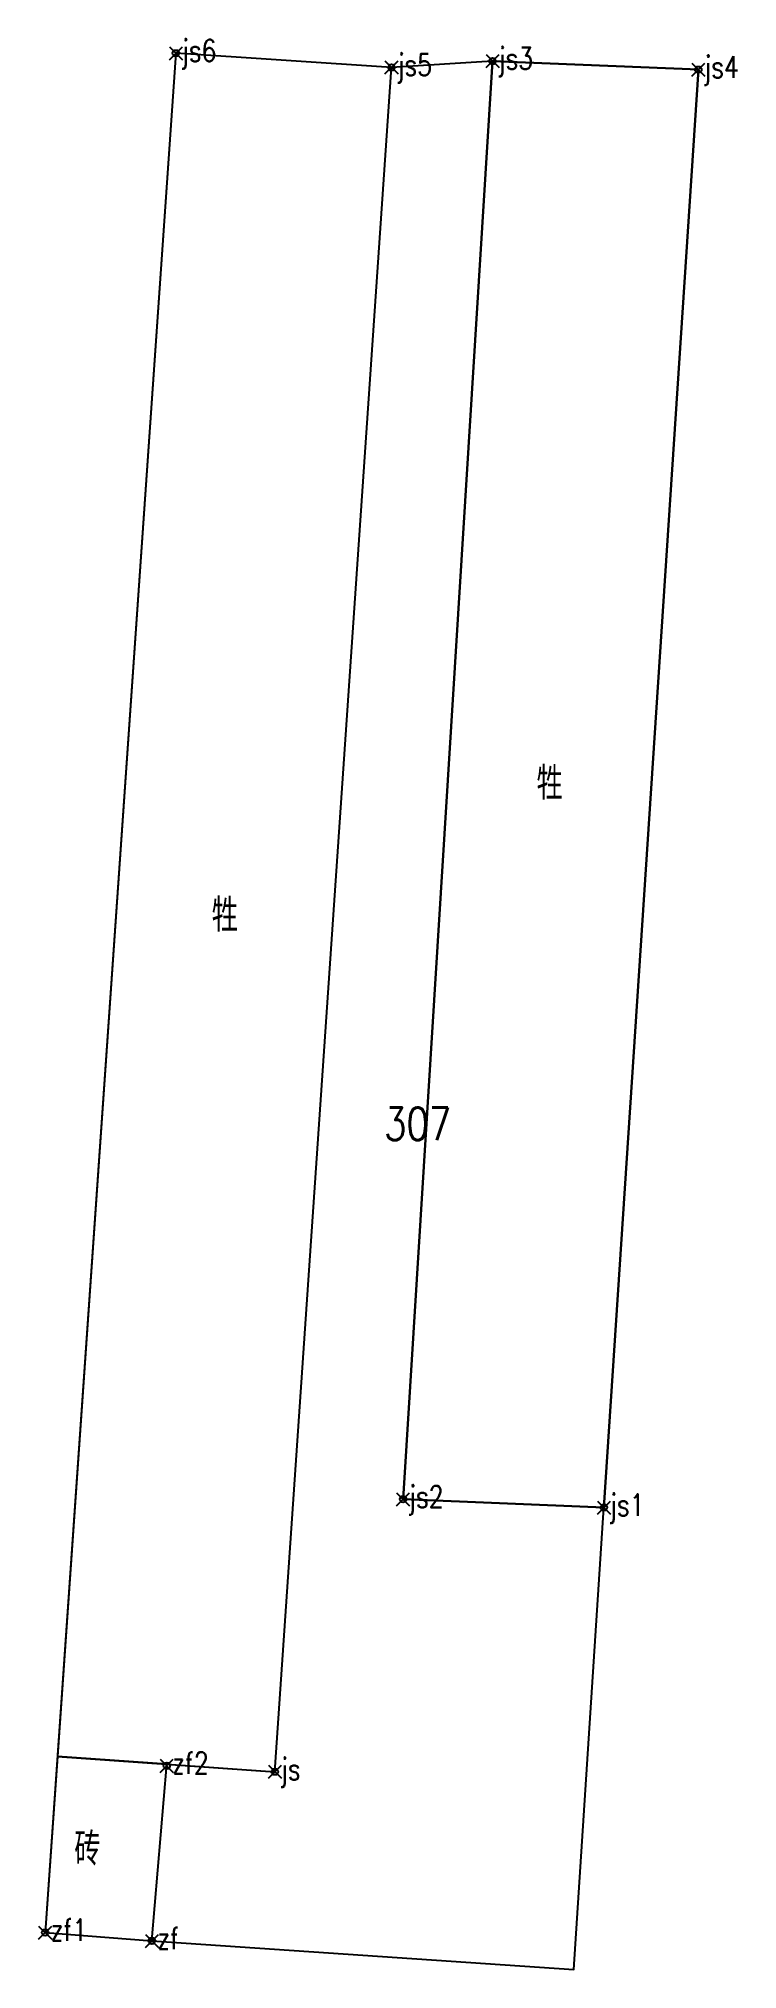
# Model space of a CAD drawing. Extents: x 499223 to 500082, y 4357473 to 4358121.
# Drawn here: x 500050.3 to 500082.4, y 4358032.1 to 4358120.7 of the extents above; entities that cross this region are included whole.
import ezdxf
from ezdxf.enums import TextEntityAlignment as Align

# ---------------------------------------------------------------- set-up
doc = ezdxf.new("R2010")
doc.units = 0
doc.header["$LTSCALE"] = 0.5
doc.header["$PDMODE"] = 35
doc.header["$PDSIZE"] = 0.3
for name, color, linetype in [('CLD', 1, 'CONTINUOUS'), ('DLDW', 11, 'CONTINUOUS'), ('JMD', 6, 'CONTINUOUS'), ('QSJX', 7, 'CONTINUOUS'), ('YBH', 3, 'CONTINUOUS')]:
    doc.layers.add(name, color=color, linetype=linetype)
doc.styles.add('HZ', font='rs.shx', dxfattribs={"width": 0.8, "bigfont": 'hztxt.shx'})
doc.linetypes.add('445', pattern='A,8,-0.5,[147,AAA.SHX,S=1,R=0,X=0,Y=0],-1.5', length=10)

msp = doc.modelspace()

# ---------------------------------------------------------------- texts
at = {"layer": 'CLD', "linetype": 'Continuous', "style": 'HZ', "width": 0.8}
for s, p in [('js6', (500056.865, 4358119.668, 4.216)), ('js5', (500066.762, 4358119.018, 4.342)), ('js3', (500071.404, 4358119.31, 3.7)), ('js4', (500080.845, 4358118.917, 3.771)), ('js2', (500067.292, 4358053.324, 3.55)), ('js1', (500076.514, 4358052.943, 3.564)), ('zf2', (500056.445, 4358041.096, 5.252)), ('js', (500061.409, 4358040.825, 4.154)), ('zf1', (500050.864, 4358033.445, 5.024)), ('zf', (500055.763, 4358033.06, 5.792))]:
    msp.add_text(s, height=1, dxfattribs=at).set_placement(p)
at = {"layer": 'DLDW', "linetype": 'Continuous', "style": 'HZ', "width": 0.8}
for p in [(500073.772, 4358086.628), (500058.862, 4358080.576)]:
    msp.add_text('牲', height=1.5, dxfattribs=at).set_placement(p, align=Align.MIDDLE)
at = {"layer": 'JMD', "linetype": 'Continuous', "style": 'HZ', "width": 0.8}
msp.add_text('砖', height=1.5, dxfattribs=at).set_placement((500053.154, 4358037.653), align=Align.MIDDLE_RIGHT)
at = {"layer": 'YBH', "linetype": 'Continuous', "style": 'HZ', "width": 0.8}
msp.add_text('307', height=1.5, dxfattribs=at).set_placement((500067.715, 4358070.925), align=Align.MIDDLE)

# ---------------------------------------------------------------- linework, layer by layer
at = {"layer": 'CLD', "linetype": 'Continuous'}
for p in [(500056.615, 4358120.043, 4.216), (500066.512, 4358119.393, 4.342), (500071.154, 4358119.685, 3.7), (500080.595, 4358119.292, 3.771), (500067.042, 4358053.699, 3.55), (500076.264, 4358053.318, 3.564), (500056.195, 4358041.471, 5.252), (500061.159, 4358041.2, 4.154), (500050.614, 4358033.82, 5.024), (500055.513, 4358033.435, 5.792)]:
    msp.add_point(p, dxfattribs=at)
at = {"layer": 'DLDW', "linetype": 'Continuous', "elevation": 5.024, "flags": 128}
msp.add_lwpolyline([(500051.176, 4358041.901), (500061.159, 4358041.2), (500066.512, 4358119.393), (500056.615, 4358120.043)], close=True, dxfattribs=at)
at = {"layer": 'DLDW', "linetype": 'Continuous', "flags": 128}
msp.add_lwpolyline([(500071.154, 4358119.685), (500080.595, 4358119.292), (500076.264, 4358053.318), (500067.042, 4358053.699)], close=True, dxfattribs=at)
at = {"layer": 'JMD', "linetype": 'Continuous', "flags": 128}
for points, elevation in [([(500050.614, 4358033.82), (500055.513, 4358033.435), (500056.202, 4358041.548), (500061.159, 4358041.2), (500066.512, 4358119.393), (500056.615, 4358120.043)], 5.024), ([(500067.042, 4358053.699), (500076.264, 4358053.318), (500080.595, 4358119.292), (500071.154, 4358119.685)], 3.55), ([(500050.614, 4358033.82), (500055.513, 4358033.435), (500056.202, 4358041.548), (500051.176, 4358041.901)], 5.024)]:
    msp.add_lwpolyline(points, close=True, dxfattribs=dict(at, elevation=elevation))
at = {"layer": 'JMD', "linetype": '445', "flags": 128}
msp.add_lwpolyline([(500055.513, 4358033.435), (500074.873, 4358032.132), (500076.264, 4358053.318)], dxfattribs=at)
at = {"layer": 'QSJX', "linetype": 'Continuous', "flags": 128}
msp.add_lwpolyline([(500080.595, 4358119.292), (500071.154, 4358119.685), (500066.512, 4358119.393), (500056.615, 4358120.043), (500050.614, 4358033.82), (500055.513, 4358033.435), (500074.873, 4358032.132), (500076.264, 4358053.318)], close=True, dxfattribs=at)

msp.set_redraw_order([(e.dxf.handle, doc.entitydb.next_handle()) for e in msp.query("TEXT MTEXT ATTDEF DIMENSION ARC_DIMENSION")])  # texts and dimensions are drawn at this point

doc.saveas('drawing.dxf')
